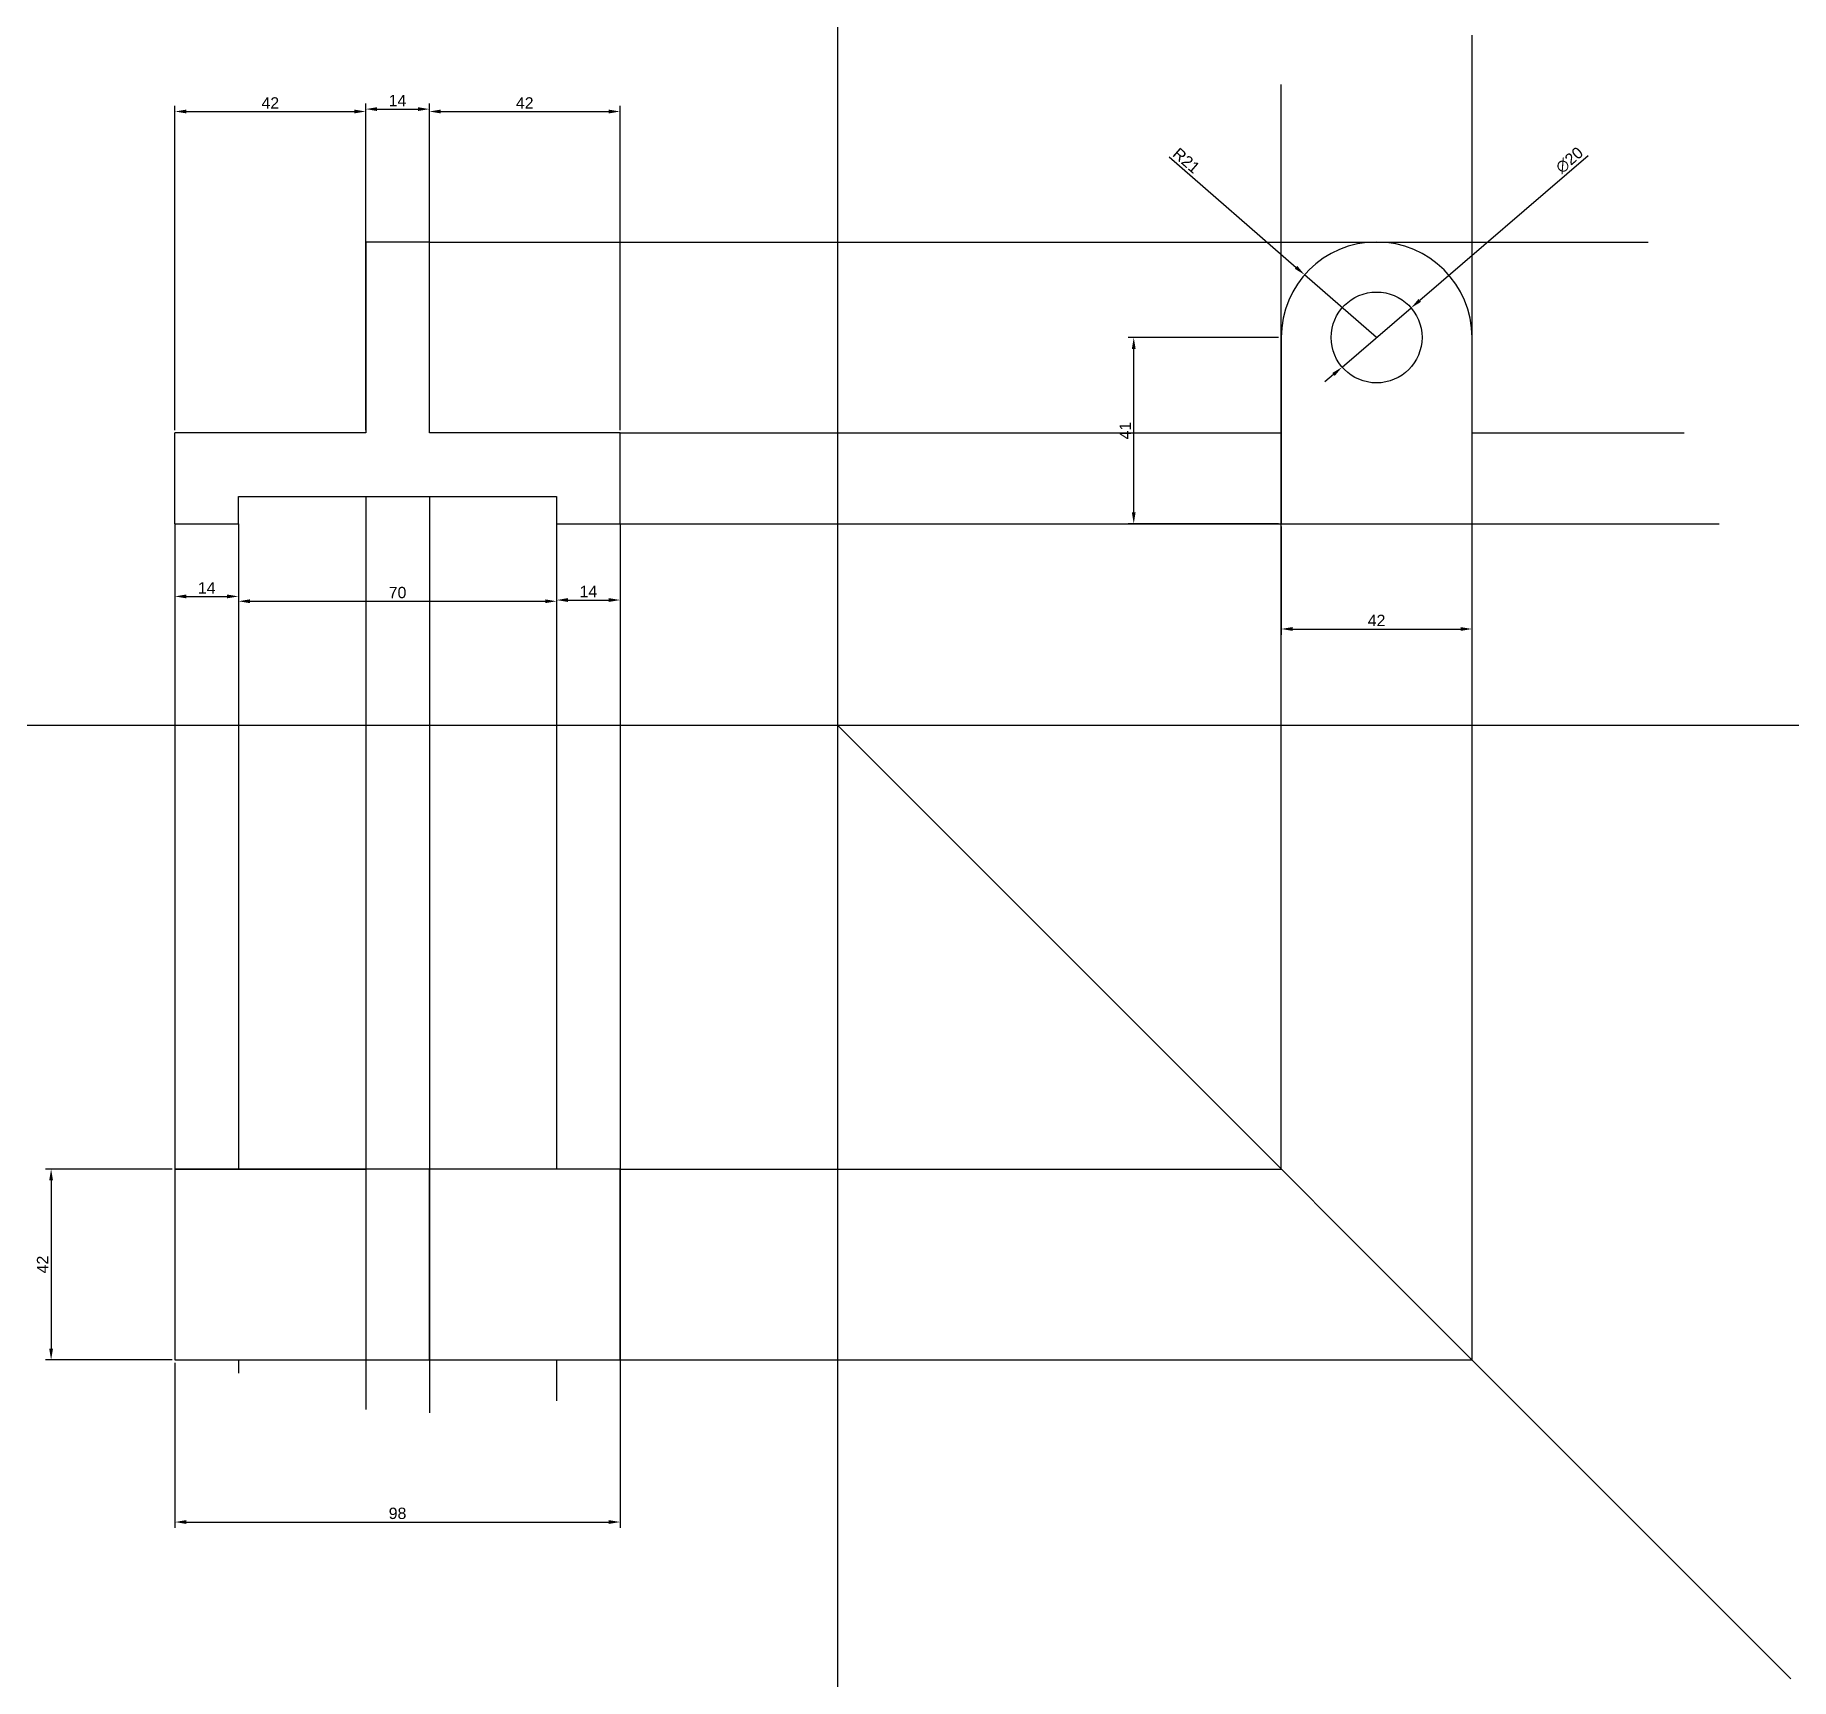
# Model space of a CAD drawing. Header units: millimetres. Extents: x 1516 to 2563, y 1348 to 1893.
# Drawn here: x 1775.1 to 2161.5, y 1412.9 to 1774.6 of the extents above; entities that cross this region are included whole.
import ezdxf

# ---------------------------------------------------------------- set-up
doc = ezdxf.new("R2010")
doc.units = ezdxf.units.MM
doc.styles.get("Standard").update_dxf_attribs({"font": 'arial.ttf'})
doc.dimstyles.new('ISO-25', dxfattribs={"dimtxt": 2.5, "dimasz": 2.5, "dimexe": 1.25, "dimexo": 0.625, "dimtad": 1, "dimtxsty": 'Standard', "dimcen": 2.5, "dimadec": 0, "dimazin": 0, "dimtfac": 1, "dimtmove": 0, "dimatfit": 3, "dimfxl": 1, "dimarcsym": 0})

msp = doc.modelspace()

# ---------------------------------------------------------------- blocks, each defined once
blk = doc.blocks.new('*D2')
at = {"color": 0, "lineweight": -2, "transparency": 16777216}
for p, q in [((1805.84, 1666.44), (1805.84, 1649.83)), ((1819.84, 1666.44), (1819.84, 1649.83)), ((1808.34, 1651.08), (1817.34, 1651.08))]:
    blk.add_line(p, q, dxfattribs=at)
at = {"color": 0, "transparency": 16777216}
for points in [[(1808.34, 1651.5), (1808.34, 1650.66), (1805.84, 1651.08)], [(1817.34, 1651.5), (1817.34, 1650.66), (1819.84, 1651.08)]]:
    blk.add_solid(points, dxfattribs=at)
at = {"layer": 'Defpoints', "color": 0, "transparency": 16777216}
for p in [(1805.84, 1667.06), (1819.84, 1667.06), (1819.84, 1651.08)]:
    blk.add_point(p, dxfattribs=at)
at = {"color": 0, "lineweight": 9, "transparency": 16777216, "insert": (1812.84, 1652.96), "char_height": 2.5, "attachment_point": 5}
blk.add_mtext('14', dxfattribs=at)
blk = doc.blocks.new('*D3')
at = {"color": 0, "lineweight": -2, "transparency": 16777216}
for p, q in [((1819.84, 1666.44), (1819.84, 1648.77)), ((1889.84, 1666.44), (1889.84, 1648.77)), ((1822.34, 1650.02), (1887.34, 1650.02))]:
    blk.add_line(p, q, dxfattribs=at)
at = {"color": 0, "transparency": 16777216}
for points in [[(1822.34, 1650.43), (1822.34, 1649.6), (1819.84, 1650.02)], [(1887.34, 1650.43), (1887.34, 1649.6), (1889.84, 1650.02)]]:
    blk.add_solid(points, dxfattribs=at)
at = {"layer": 'Defpoints', "color": 0, "transparency": 16777216}
for p in [(1819.84, 1667.06), (1889.84, 1667.06), (1889.84, 1650.02)]:
    blk.add_point(p, dxfattribs=at)
at = {"color": 0, "lineweight": 9, "transparency": 16777216, "insert": (1854.84, 1651.92), "char_height": 2.5, "attachment_point": 5}
blk.add_mtext('70', dxfattribs=at)
blk = doc.blocks.new('*D4')
at = {"color": 0, "lineweight": -2, "transparency": 16777216}
for p, q in [((1889.84, 1666.44), (1889.84, 1649.03)), ((1903.84, 1666.44), (1903.84, 1649.03)), ((1892.34, 1650.28), (1901.34, 1650.28))]:
    blk.add_line(p, q, dxfattribs=at)
at = {"color": 0, "transparency": 16777216}
for points in [[(1892.34, 1650.7), (1892.34, 1649.87), (1889.84, 1650.28)], [(1901.34, 1650.7), (1901.34, 1649.87), (1903.84, 1650.28)]]:
    blk.add_solid(points, dxfattribs=at)
at = {"layer": 'Defpoints', "color": 0, "transparency": 16777216}
for p in [(1889.84, 1667.06), (1903.84, 1667.06), (1903.84, 1650.28)]:
    blk.add_point(p, dxfattribs=at)
at = {"color": 0, "lineweight": 9, "transparency": 16777216, "insert": (1896.84, 1652.16), "char_height": 2.5, "attachment_point": 5}
blk.add_mtext('14', dxfattribs=at)
blk = doc.blocks.new('*D5')
at = {"color": 0, "lineweight": -2, "transparency": 16777216}
for p, q in [((1805.84, 1687.69), (1805.84, 1759.04)), ((1847.84, 1687.69), (1847.84, 1759.04)), ((1808.34, 1757.79), (1845.34, 1757.79))]:
    blk.add_line(p, q, dxfattribs=at)
at = {"color": 0, "transparency": 16777216}
for points in [[(1808.34, 1758.2), (1808.34, 1757.37), (1805.84, 1757.79)], [(1845.34, 1758.2), (1845.34, 1757.37), (1847.84, 1757.79)]]:
    blk.add_solid(points, dxfattribs=at)
at = {"layer": 'Defpoints', "color": 0, "transparency": 16777216}
for p in [(1847.84, 1757.79), (1805.84, 1687.06), (1847.84, 1687.06)]:
    blk.add_point(p, dxfattribs=at)
at = {"color": 0, "lineweight": 9, "transparency": 16777216, "insert": (1826.84, 1759.67), "char_height": 2.5, "attachment_point": 5}
blk.add_mtext('42', dxfattribs=at)
blk = doc.blocks.new('*D6')
at = {"color": 0, "lineweight": -2, "transparency": 16777216}
for p, q in [((1847.84, 1729.69), (1847.84, 1759.57)), ((1861.84, 1729.69), (1861.84, 1759.57)), ((1850.34, 1758.32), (1859.34, 1758.32))]:
    blk.add_line(p, q, dxfattribs=at)
at = {"color": 0, "transparency": 16777216}
for points in [[(1850.34, 1758.73), (1850.34, 1757.9), (1847.84, 1758.32)], [(1859.34, 1758.73), (1859.34, 1757.9), (1861.84, 1758.32)]]:
    blk.add_solid(points, dxfattribs=at)
at = {"layer": 'Defpoints', "color": 0, "transparency": 16777216}
for p in [(1861.84, 1758.32), (1847.84, 1729.06), (1861.84, 1729.06)]:
    blk.add_point(p, dxfattribs=at)
at = {"color": 0, "lineweight": 9, "transparency": 16777216, "insert": (1854.84, 1760.2), "char_height": 2.5, "attachment_point": 5}
blk.add_mtext('14', dxfattribs=at)
blk = doc.blocks.new('*D7')
at = {"color": 0, "lineweight": -2, "transparency": 16777216}
for p, q in [((1861.84, 1687.69), (1861.84, 1759.04)), ((1903.84, 1687.69), (1903.84, 1759.04)), ((1864.34, 1757.79), (1901.34, 1757.79))]:
    blk.add_line(p, q, dxfattribs=at)
at = {"color": 0, "transparency": 16777216}
for points in [[(1864.34, 1758.2), (1864.34, 1757.37), (1861.84, 1757.79)], [(1901.34, 1758.2), (1901.34, 1757.37), (1903.84, 1757.79)]]:
    blk.add_solid(points, dxfattribs=at)
at = {"layer": 'Defpoints', "color": 0, "transparency": 16777216}
for p in [(1903.84, 1757.79), (1861.84, 1687.06), (1903.84, 1687.06)]:
    blk.add_point(p, dxfattribs=at)
at = {"color": 0, "lineweight": 9, "transparency": 16777216, "insert": (1882.84, 1759.67), "char_height": 2.5, "attachment_point": 5}
blk.add_mtext('42', dxfattribs=at)
blk = doc.blocks.new('*D8')
at = {"color": 0, "lineweight": -2, "transparency": 16777216}
for p, q in [((2049.33, 1666.44), (2049.33, 1642.66)), ((2091.33, 1666.44), (2091.33, 1642.66)), ((2051.83, 1643.91), (2088.83, 1643.91))]:
    blk.add_line(p, q, dxfattribs=at)
at = {"color": 0, "transparency": 16777216}
for points in [[(2051.83, 1644.33), (2051.83, 1643.5), (2049.33, 1643.91)], [(2088.83, 1644.33), (2088.83, 1643.5), (2091.33, 1643.91)]]:
    blk.add_solid(points, dxfattribs=at)
at = {"layer": 'Defpoints', "color": 0, "transparency": 16777216}
for p in [(2049.33, 1667.06), (2091.33, 1667.06), (2091.33, 1643.91)]:
    blk.add_point(p, dxfattribs=at)
at = {"color": 0, "lineweight": 9, "transparency": 16777216, "insert": (2070.33, 1645.79), "char_height": 2.5, "attachment_point": 5}
blk.add_mtext('42', dxfattribs=at)
blk = doc.blocks.new('*D9')
at = {"color": 0, "lineweight": -2, "transparency": 16777216}
for p, q in [((2048.71, 1708.06), (2015.63, 1708.06)), ((2016.88, 1669.56), (2016.88, 1705.56)), ((2048.71, 1667.06), (2015.63, 1667.06))]:
    blk.add_line(p, q, dxfattribs=at)
at = {"color": 0, "transparency": 16777216}
for points in [[(2016.46, 1705.56), (2017.29, 1705.56), (2016.88, 1708.06)], [(2016.46, 1669.56), (2017.29, 1669.56), (2016.88, 1667.06)]]:
    blk.add_solid(points, dxfattribs=at)
at = {"layer": 'Defpoints', "color": 0, "transparency": 16777216}
for p in [(2016.88, 1708.06), (2049.33, 1708.06), (2049.33, 1667.06)]:
    blk.add_point(p, dxfattribs=at)
at = {"color": 0, "lineweight": 9, "transparency": 16777216, "insert": (2015, 1687.56), "char_height": 2.5, "attachment_point": 5, "rotation": 90}
blk.add_mtext('41', dxfattribs=at)
blk = doc.blocks.new('*D10')
at = {"color": 0, "lineweight": -2, "transparency": 16777216}
for p, q in [((2116.92, 1748.03), (2079.82, 1716.2)), ((2062.74, 1701.55), (2077.92, 1714.58)), ((2060.85, 1699.93), (2058.95, 1698.3))]:
    blk.add_line(p, q, dxfattribs=at)
at = {"color": 0, "transparency": 16777216}
for points in [[(2079.55, 1716.52), (2080.09, 1715.89), (2077.92, 1714.58)], [(2060.58, 1700.24), (2061.12, 1699.61), (2062.74, 1701.55)]]:
    blk.add_solid(points, dxfattribs=at)
at = {"layer": 'Defpoints', "color": 0, "transparency": 16777216}
for p in [(2077.92, 1714.58), (2062.74, 1701.55)]:
    blk.add_point(p, dxfattribs=at)
at = {"color": 0, "lineweight": 9, "transparency": 16777216, "insert": (2112.78, 1747.07), "char_height": 2.5, "attachment_point": 5, "rotation": 40.625}
blk.add_mtext('∅20', dxfattribs=at)
blk = doc.blocks.new('*D11')
at = {"color": 0, "lineweight": -2, "transparency": 16777216}
for p, q in [((2024.69, 1747.79), (2052.61, 1723.49)), ((2070.33, 1708.06), (2054.49, 1721.85))]:
    blk.add_line(p, q, dxfattribs=at)
at = {"color": 0, "transparency": 16777216}
blk.add_solid([(2052.88, 1723.81), (2052.33, 1723.18), (2054.49, 1721.85)], dxfattribs=at)
at = {"layer": 'Defpoints', "color": 0, "transparency": 16777216}
for p in [(2054.49, 1721.85), (2070.33, 1708.06)]:
    blk.add_point(p, dxfattribs=at)
at = {"color": 0, "lineweight": 9, "transparency": 16777216, "insert": (2028.47, 1746.99), "char_height": 2.5, "attachment_point": 5, "rotation": 318.9669}
blk.add_mtext('R21', dxfattribs=at)
blk = doc.blocks.new('*D12')
at = {"color": 0, "lineweight": -2, "transparency": 16777216}
for p, q in [((1805.84, 1482.44), (1805.84, 1446.14)), ((1903.84, 1482.44), (1903.84, 1446.14)), ((1808.34, 1447.39), (1901.34, 1447.39))]:
    blk.add_line(p, q, dxfattribs=at)
at = {"color": 0, "transparency": 16777216}
for points in [[(1808.34, 1447.81), (1808.34, 1446.98), (1805.84, 1447.39)], [(1901.34, 1447.81), (1901.34, 1446.98), (1903.84, 1447.39)]]:
    blk.add_solid(points, dxfattribs=at)
at = {"layer": 'Defpoints', "color": 0, "transparency": 16777216}
for p in [(1805.84, 1483.06), (1903.84, 1483.06), (1903.84, 1447.39)]:
    blk.add_point(p, dxfattribs=at)
at = {"color": 0, "lineweight": 9, "transparency": 16777216, "insert": (1854.84, 1449.29), "char_height": 2.5, "attachment_point": 5}
blk.add_mtext('98', dxfattribs=at)
blk = doc.blocks.new('*D13')
at = {"color": 0, "lineweight": -2, "transparency": 16777216}
for p, q in [((1805.22, 1525.06), (1777.34, 1525.06)), ((1778.59, 1522.56), (1778.59, 1485.56)), ((1805.22, 1483.06), (1777.34, 1483.06))]:
    blk.add_line(p, q, dxfattribs=at)
at = {"color": 0, "transparency": 16777216}
for points in [[(1778.17, 1522.56), (1779.01, 1522.56), (1778.59, 1525.06)], [(1778.17, 1485.56), (1779.01, 1485.56), (1778.59, 1483.06)]]:
    blk.add_solid(points, dxfattribs=at)
at = {"layer": 'Defpoints', "color": 0, "transparency": 16777216}
for p in [(1805.84, 1525.06), (1778.59, 1483.06), (1805.84, 1483.06)]:
    blk.add_point(p, dxfattribs=at)
at = {"color": 0, "lineweight": 9, "transparency": 16777216, "insert": (1776.71, 1504.06), "char_height": 2.5, "attachment_point": 5, "rotation": 90}
blk.add_mtext('42', dxfattribs=at)

# ---------------------------------------------------------------- dimensions: what is measured, and where the dimension line sits
at = {"color": 2, "lineweight": 9}
for base, p1, p2, picture, middle in [((1847.841, 1757.787), (1805.841, 1687.065), (1847.841, 1687.065), '*D5', (1826.841, 1759.667)), ((1861.841, 1758.317), (1847.841, 1729.065), (1861.841, 1729.065), '*D6', (1854.841, 1760.198)), ((1903.841, 1757.787), (1861.841, 1687.065), (1903.841, 1687.065), '*D7', (1882.841, 1759.667)), ((1819.841, 1651.079), (1805.841, 1667.065), (1819.841, 1667.065), '*D2', (1812.841, 1652.959)), ((1889.841, 1650.018), (1819.841, 1667.065), (1889.841, 1667.065), '*D3', (1854.841, 1651.919)), ((1903.841, 1650.283), (1889.841, 1667.065), (1903.841, 1667.065), '*D4', (1896.841, 1652.163)), ((2091.334, 1643.912), (2049.334, 1667.065), (2091.334, 1667.065), '*D8', (2070.334, 1645.793)), ((1903.841, 1447.392), (1805.841, 1483.062), (1903.841, 1483.062), '*D12', (1854.841, 1449.294))]:
    dim = msp.add_linear_dim(base=base, p1=p1, p2=p2, dimstyle='ISO-25', dxfattribs=at)
    dim.commit()
    dim.dimension.update_dxf_attribs({"geometry": picture, "text_midpoint": middle})
dim = msp.add_diameter_dim_2p(p1=(2062.744, 1701.554), p2=(2077.924, 1714.576), dimstyle='ISO-25', dxfattribs=at)
dim.commit()
dim.dimension.update_dxf_attribs({"geometry": '*D10', "text_midpoint": (2114.061, 1745.576), "dimtype": 163})
dim = msp.add_radius_dim(center=(2070.334, 1708.065), mpoint=(2054.493, 1721.851), dimstyle='ISO-25', dxfattribs=at)
dim.commit()
dim.dimension.update_dxf_attribs({"geometry": '*D11', "text_midpoint": (2027.232, 1745.576), "dimtype": 164})
for base, p1, p2, picture, middle in [((2016.877, 1708.065), (2049.334, 1667.065), (2049.334, 1708.065), '*D9', (2014.996, 1687.565)), ((1778.591, 1483.062), (1805.841, 1525.062), (1805.841, 1483.062), '*D13', (1776.711, 1504.062))]:
    dim = msp.add_linear_dim(base=base, p1=p1, p2=p2, angle=90, dimstyle='ISO-25', dxfattribs=at)
    dim.commit()
    dim.dimension.update_dxf_attribs({"geometry": picture, "text_midpoint": middle})

# ---------------------------------------------------------------- linework, layer by layer
for p, q in [((1951.657, 1892.514), (1951.657, 1348.307)), ((1861.841, 1729.065), (1847.841, 1729.065)), ((1847.841, 1729.065), (1847.841, 1687.065)), ((1861.841, 1687.065), (1861.841, 1729.065)), ((1847.841, 1687.065), (1805.841, 1687.065)), ((1805.841, 1667.065), (1805.841, 1687.065)), ((1903.841, 1687.065), (1861.841, 1687.065)), ((1903.841, 1667.065), (1903.841, 1687.065)), ((1819.841, 1667.065), (1819.841, 1673.065)), ((1819.841, 1673.065), (1829.841, 1673.065)), ((1829.841, 1673.065), (1879.841, 1673.065)), ((1879.841, 1673.065), (1889.841, 1673.065)), ((1889.841, 1673.065), (1889.841, 1667.065)), ((1805.841, 1667.065), (1819.841, 1667.065)), ((1889.841, 1667.065), (1903.841, 1667.065)), ((1515.721, 1622.74), (2563.408, 1622.74))]:
    msp.add_line(p, q)
at = {"color": 6}
for p, q in [((2091.334, 1483.062), (2091.334, 1774.596)), ((2049.334, 1525.062), (2049.334, 1763.72)), ((1861.841, 1729.065), (2130.078, 1729.065)), ((1903.841, 1687.065), (2049.334, 1687.065)), ((2091.334, 1687.065), (2138.038, 1687.065)), ((1847.841, 1673.065), (1847.841, 1472.186)), ((1861.841, 1673.065), (1861.841, 1471.391)), ((1805.841, 1667.065), (1805.841, 1483.062)), ((1819.841, 1667.065), (1819.841, 1525.062)), ((1889.841, 1667.065), (1889.841, 1525.062)), ((1903.841, 1667.065), (1903.841, 1473.778)), ((1903.841, 1667.065), (2145.734, 1667.065)), ((2049.334, 1667.065), (2091.334, 1667.065)), ((1903.841, 1525.062), (2049.334, 1525.062)), ((1819.841, 1483.062), (1819.841, 1480.144)), ((1889.841, 1483.062), (1889.841, 1474.043)), ((1903.841, 1483.062), (2091.334, 1483.062))]:
    msp.add_line(p, q, dxfattribs=at)
at = {"color": 7}
for p, q in [((2049.334, 1708.065), (2049.334, 1667.065)), ((2091.334, 1667.065), (2091.334, 1708.065)), ((2049.334, 1667.065), (2091.334, 1667.065)), ((1951.657, 1622.74), (2161.517, 1412.879)), ((1903.841, 1525.062), (1805.841, 1525.062)), ((1805.841, 1525.062), (1805.841, 1483.062)), ((1805.841, 1525.062), (1847.841, 1525.062)), ((1847.841, 1525.062), (1847.841, 1483.062)), ((1861.841, 1483.062), (1861.841, 1525.062)), ((1903.841, 1483.062), (1903.841, 1525.062)), ((1805.841, 1483.062), (1903.841, 1483.062)), ((1847.841, 1483.062), (1861.841, 1483.062))]:
    msp.add_line(p, q, dxfattribs=at)
msp.add_circle((2070.334, 1708.065), 10, dxfattribs=at)
msp.add_arc((2070.334, 1708.065), 21, 0, 180, dxfattribs=at)

msp.set_redraw_order([(e.dxf.handle, doc.entitydb.next_handle()) for e in msp.query("TEXT MTEXT ATTDEF DIMENSION ARC_DIMENSION")])  # texts and dimensions are drawn at this point

doc.saveas('drawing.dxf')
